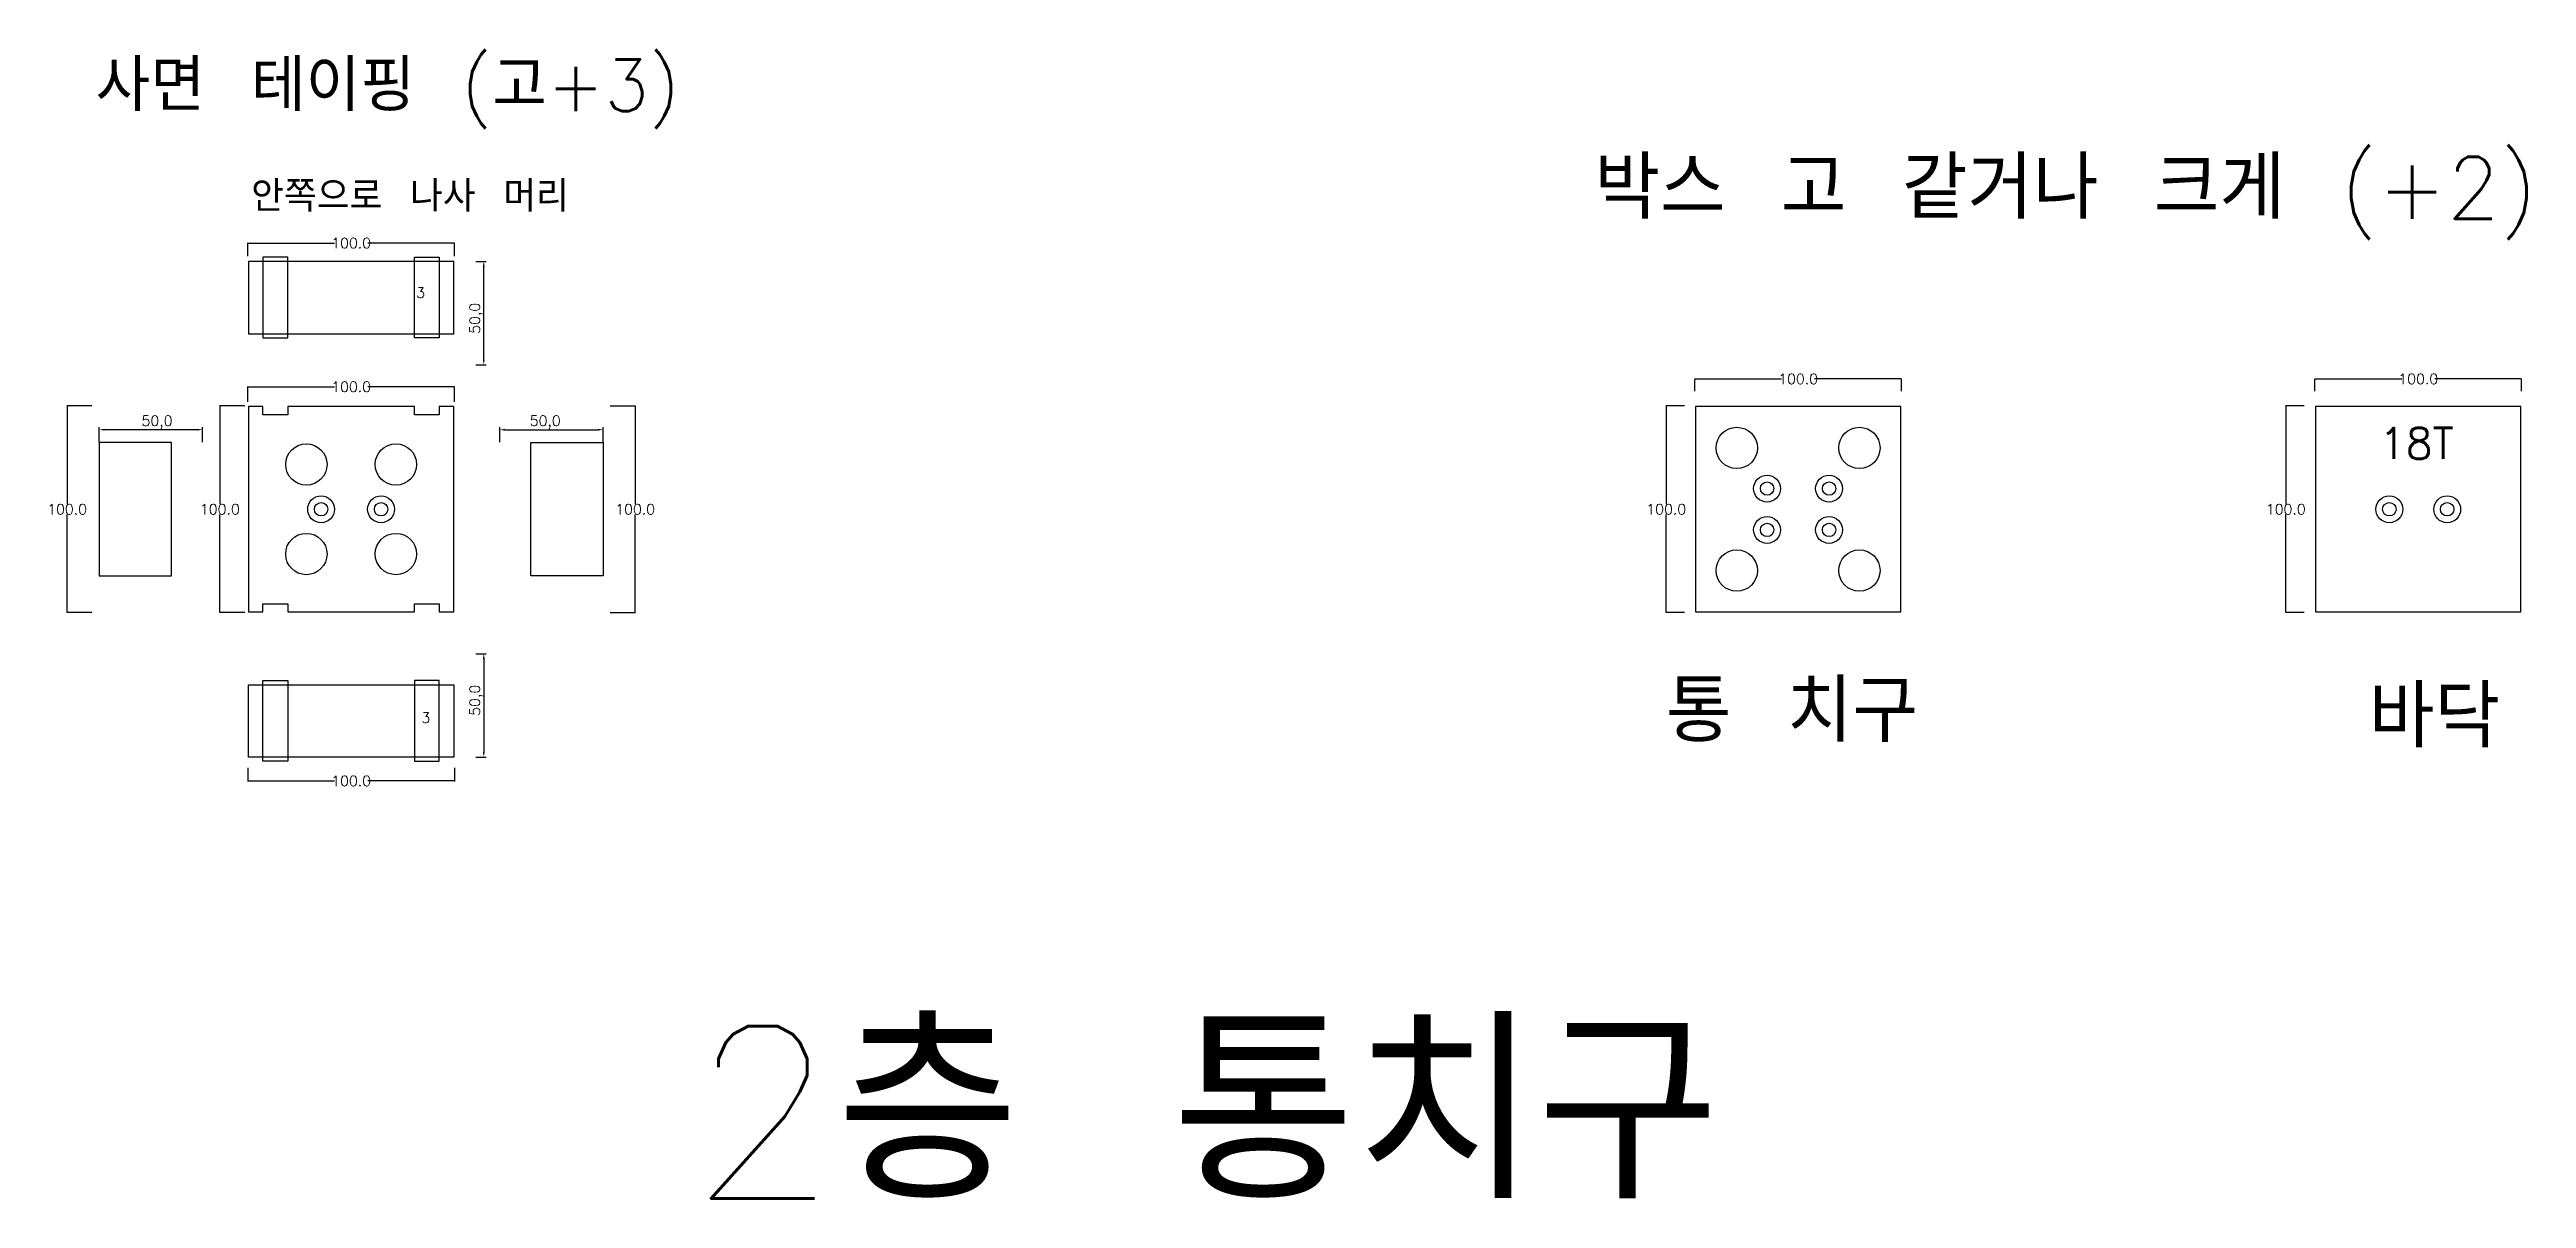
# Model space of a CAD drawing. Header units: millimetres. Extents: x 13291 to 28291, y 200 to 6643.
# Drawn here: x 23256 to 24454, y 4920 to 5476 of the extents above; entities that cross this region are included whole.
import ezdxf

# ---------------------------------------------------------------- set-up
doc = ezdxf.new("R2010")
doc.units = ezdxf.units.MM
for name, color, linetype in [('TEXT', 3, 'Continuous'), ('볼트 구멍', 7, 'Continuous'), ('치구', 7, 'Continuous'), ('치수', 7, 'Continuous')]:
    doc.layers.add(name, color=color, linetype=linetype)
doc.styles.get("Standard").update_dxf_attribs({"font": 'txt.shx', "bigfont": 'whgtxt.shx'})
doc.dimstyles.new('ISO-25', dxfattribs={"dimtxt": 2.5, "dimasz": 2.5, "dimexe": 1.25, "dimexo": 0.625, "dimtad": 1, "dimtxsty": 'Standard', "dimcen": 2.5, "dimadec": 0, "dimazin": 0, "dimtfac": 1, "dimtmove": 0, "dimatfit": 3, "dimfxl": 0, "dimarcsym": 0})
doc.dimstyles.get("Standard").update_dxf_attribs({"dimtxt": 7, "dimasz": 0.18, "dimexe": 0.18, "dimexo": 0.0625, "dimgap": 0.09, "dimtad": 0, "dimtih": 1, "dimtoh": 1, "dimdec": 1, "dimzin": 0, "dimdsep": 46, "dimtxsty": 'Standard', "dimcen": 0.09, "dimadec": 0, "dimazin": 0, "dimtfac": 1, "dimtdec": 1, "dimtofl": 0, "dimtmove": 0, "dimatfit": 3, "dimfxl": 0, "dimtolj": 1, "dimtzin": 0, "dimarcsym": 0})

msp = doc.modelspace()

# ---------------------------------------------------------------- texts
at = {"layer": 'TEXT', "linetype": 'Continuous'}
msp.add_text('사면 테이핑 (고+3)', height=25, dxfattribs=at).set_placement((23278.441, 5445.988))
at = {"layer": 'TEXT', "color": 1}
for s, height, p in [('박스 고 같거나 크게 (+2)', 30, (24003.454, 5393.914)), ('안쪽으로 나사 머리', 15, (23353.642, 5397.397)), ('3', 5, (23433.45, 5355.641)), ('18T', 15, (24383.15, 5277.78)), ('통 치구', 30, (24038.085, 5140.944)), ('바닥', 30, (24378.128, 5138.254)), ('3', 5, (23435.979, 5150.132))]:
    msp.add_text(s, height=height, dxfattribs=at).set_placement(p)
at = {"layer": 'TEXT', "color": 1, "linetype": 'Continuous'}
msp.add_text('2층 통치구', height=83.3333, dxfattribs=at).set_placement((23565.448, 4920.232))

# ---------------------------------------------------------------- blocks, each defined once
blk = doc.blocks.new('*D75')
at = {"layer": 'Defpoints', "color": 0, "linetype": 'Continuous'}
for p in [(23527.3, 5303.5), (23527.3, 5203.5), (23539.4, 5203.5)]:
    blk.add_point(p, dxfattribs=at)
at = {"layer": '치수', "color": 0, "linetype": 'Continuous', "lineweight": -2}
for p, q in [((23527.3, 5303.5), (23539.5, 5303.5)), ((23539.4, 5303.3), (23539.4, 5256.1)), ((23539.4, 5203.7), (23539.4, 5250.9)), ((23527.3, 5203.5), (23539.5, 5203.5))]:
    blk.add_line(p, q, dxfattribs=at)
at = {"layer": '치수', "color": 0, "linetype": 'Continuous'}
for points in [[(23539.3, 5303.3), (23539.4, 5303.3), (23539.4, 5303.5)], [(23539.3, 5203.7), (23539.4, 5203.7), (23539.4, 5203.5)]]:
    blk.add_solid(points, dxfattribs=at)
at = {"layer": '치수', "color": 0, "linetype": 'Continuous', "insert": (23539.4, 5253.5), "char_height": 5, "attachment_point": 5}
blk.add_mtext('\\A1;100.0', dxfattribs=at)
blk = doc.blocks.new('*D76')
at = {"layer": 'Defpoints', "color": 0}
for p in [(23280.1, 5291.9), (23280.1, 5285.3), (23330.1, 5285.3)]:
    blk.add_point(p, dxfattribs=at)
at = {"layer": '치수', "color": 0, "lineweight": -2}
for p, q in [((23280.1, 5285.9), (23280.1, 5293.2)), ((23327.6, 5291.9), (23282.6, 5291.9)), ((23330.1, 5285.9), (23330.1, 5293.2))]:
    blk.add_line(p, q, dxfattribs=at)
at = {"layer": '치수', "color": 0}
for points in [[(23282.6, 5292.4), (23282.6, 5291.5), (23280.1, 5291.9)], [(23327.6, 5292.4), (23327.6, 5291.5), (23330.1, 5291.9)]]:
    blk.add_solid(points, dxfattribs=at)
at = {"layer": '치수', "color": 0, "insert": (23308.1, 5295.5), "char_height": 5, "attachment_point": 5}
blk.add_mtext('50,0', dxfattribs=at)
blk = doc.blocks.new('*D77')
at = {"layer": 'Defpoints', "color": 0, "linetype": 'Continuous'}
for p in [(23276.7, 5303.5), (23264.6, 5203.5), (23276.7, 5203.5)]:
    blk.add_point(p, dxfattribs=at)
at = {"layer": '치수', "color": 0, "linetype": 'Continuous', "lineweight": -2}
for p, q in [((23276.6, 5303.5), (23264.4, 5303.5)), ((23264.6, 5303.3), (23264.6, 5256.1)), ((23264.6, 5203.7), (23264.6, 5250.9)), ((23276.6, 5203.5), (23264.4, 5203.5))]:
    blk.add_line(p, q, dxfattribs=at)
at = {"layer": '치수', "color": 0, "linetype": 'Continuous'}
for points in [[(23264.6, 5303.3), (23264.7, 5303.3), (23264.6, 5303.5)], [(23264.6, 5203.7), (23264.7, 5203.7), (23264.6, 5203.5)]]:
    blk.add_solid(points, dxfattribs=at)
at = {"layer": '치수', "color": 0, "linetype": 'Continuous', "insert": (23264.6, 5253.5), "char_height": 5, "attachment_point": 5}
blk.add_mtext('\\A1;100.0', dxfattribs=at)
blk = doc.blocks.new('*D78')
at = {"layer": 'Defpoints', "color": 0, "linetype": 'Continuous'}
for p in [(23350.5, 5303.5), (23338.5, 5203.5), (23350.5, 5203.5)]:
    blk.add_point(p, dxfattribs=at)
at = {"layer": '치수', "color": 0, "linetype": 'Continuous', "lineweight": -2}
for p, q in [((23350.5, 5303.5), (23338.3, 5303.5)), ((23338.5, 5303.3), (23338.5, 5256.1)), ((23338.5, 5203.7), (23338.5, 5250.9)), ((23350.5, 5203.5), (23338.3, 5203.5))]:
    blk.add_line(p, q, dxfattribs=at)
at = {"layer": '치수', "color": 0, "linetype": 'Continuous'}
for points in [[(23338.4, 5303.3), (23338.5, 5303.3), (23338.5, 5303.5)], [(23338.4, 5203.7), (23338.5, 5203.7), (23338.5, 5203.5)]]:
    blk.add_solid(points, dxfattribs=at)
at = {"layer": '치수', "color": 0, "linetype": 'Continuous', "insert": (23338.5, 5253.5), "char_height": 5, "attachment_point": 5}
blk.add_mtext('\\A1;100.0', dxfattribs=at)
blk = doc.blocks.new('*D79')
at = {"layer": 'Defpoints', "color": 0, "linetype": 'Continuous'}
for p in [(23452, 5382.2), (23352, 5375.8), (23452, 5375.8)]:
    blk.add_point(p, dxfattribs=at)
at = {"layer": '치수', "color": 0, "linetype": 'Continuous', "lineweight": -2}
for p, q in [((23352, 5375.8), (23352, 5382.3)), ((23352.2, 5382.2), (23394, 5382.2)), ((23451.8, 5382.2), (23410, 5382.2)), ((23452, 5375.8), (23452, 5382.3))]:
    blk.add_line(p, q, dxfattribs=at)
at = {"layer": '치수', "color": 0, "linetype": 'Continuous'}
for points in [[(23352.2, 5382.2), (23352.2, 5382.1), (23352, 5382.2)], [(23451.8, 5382.2), (23451.8, 5382.1), (23452, 5382.2)]]:
    blk.add_solid(points, dxfattribs=at)
at = {"layer": '치수', "color": 0, "linetype": 'Continuous', "insert": (23402, 5382.2), "char_height": 5, "attachment_point": 5}
blk.add_mtext('\\A1;100.0', dxfattribs=at)
blk = doc.blocks.new('*D80')
at = {"layer": 'Defpoints', "color": 0, "linetype": 'Continuous'}
for p in [(23452, 5312.7), (23352, 5305.3), (23452, 5305.3)]:
    blk.add_point(p, dxfattribs=at)
at = {"layer": '치수', "color": 0, "linetype": 'Continuous', "lineweight": -2}
for p, q in [((23352, 5305.4), (23352, 5312.9)), ((23352.2, 5312.7), (23394, 5312.7)), ((23451.8, 5312.7), (23410, 5312.7)), ((23452, 5305.4), (23452, 5312.9))]:
    blk.add_line(p, q, dxfattribs=at)
at = {"layer": '치수', "color": 0, "linetype": 'Continuous'}
for points in [[(23352.2, 5312.7), (23352.2, 5312.7), (23352, 5312.7)], [(23451.8, 5312.7), (23451.8, 5312.7), (23452, 5312.7)]]:
    blk.add_solid(points, dxfattribs=at)
at = {"layer": '치수', "color": 0, "linetype": 'Continuous', "insert": (23402, 5312.7), "char_height": 5, "attachment_point": 5}
blk.add_mtext('\\A1;100.0', dxfattribs=at)
blk = doc.blocks.new('*D81')
at = {"layer": 'Defpoints', "color": 0}
for p in [(23461.7, 5373.3), (23466.2, 5373.3), (23461.7, 5323.3)]:
    blk.add_point(p, dxfattribs=at)
at = {"layer": '치수', "color": 0, "lineweight": -2}
for p, q in [((23462.3, 5373.3), (23467.4, 5373.3)), ((23466.2, 5325.8), (23466.2, 5370.8)), ((23462.3, 5323.3), (23467.4, 5323.3))]:
    blk.add_line(p, q, dxfattribs=at)
at = {"layer": '치수', "color": 0}
for points in [[(23465.7, 5370.8), (23466.6, 5370.8), (23466.2, 5373.3)], [(23465.7, 5325.8), (23466.6, 5325.8), (23466.2, 5323.3)]]:
    blk.add_solid(points, dxfattribs=at)
at = {"layer": '치수', "color": 0, "insert": (23462.6, 5345.8), "char_height": 5, "attachment_point": 5, "rotation": 90}
blk.add_mtext('50,0', dxfattribs=at)
blk = doc.blocks.new('*D82')
at = {"layer": 'Defpoints', "color": 0}
for p in [(23473.9, 5285.3), (23523.9, 5291.9), (23523.9, 5285.3)]:
    blk.add_point(p, dxfattribs=at)
at = {"layer": '치수', "color": 0, "lineweight": -2}
for p, q in [((23473.9, 5285.9), (23473.9, 5293.2)), ((23476.4, 5291.9), (23521.4, 5291.9)), ((23523.9, 5285.9), (23523.9, 5293.2))]:
    blk.add_line(p, q, dxfattribs=at)
at = {"layer": '치수', "color": 0}
for points in [[(23476.4, 5292.4), (23476.4, 5291.5), (23473.9, 5291.9)], [(23521.4, 5292.4), (23521.4, 5291.5), (23523.9, 5291.9)]]:
    blk.add_solid(points, dxfattribs=at)
at = {"layer": '치수', "color": 0, "insert": (23495.9, 5295.5), "char_height": 5, "attachment_point": 5}
blk.add_mtext('50,0', dxfattribs=at)
blk = doc.blocks.new('*D83')
at = {"layer": 'Defpoints', "color": 0, "linetype": 'Continuous'}
for p in [(23352, 5128.5), (23452, 5128.5), (23452, 5122.1)]:
    blk.add_point(p, dxfattribs=at)
at = {"layer": '치수', "color": 0, "linetype": 'Continuous', "lineweight": -2}
for p, q in [((23352, 5128.4), (23352, 5121.9)), ((23352.2, 5122.1), (23394, 5122.1)), ((23451.8, 5122.1), (23410, 5122.1)), ((23452, 5128.4), (23452, 5121.9))]:
    blk.add_line(p, q, dxfattribs=at)
at = {"layer": '치수', "color": 0, "linetype": 'Continuous'}
for points in [[(23352.2, 5122.1), (23352.2, 5122.1), (23352, 5122.1)], [(23451.8, 5122.1), (23451.8, 5122.1), (23452, 5122.1)]]:
    blk.add_solid(points, dxfattribs=at)
at = {"layer": '치수', "color": 0, "linetype": 'Continuous', "insert": (23402, 5122.1), "char_height": 5, "attachment_point": 5}
blk.add_mtext('\\A1;100.0', dxfattribs=at)
blk = doc.blocks.new('*D84')
at = {"layer": 'Defpoints', "color": 0}
for p in [(23461.7, 5183.6), (23461.7, 5133.6), (23466.2, 5133.6)]:
    blk.add_point(p, dxfattribs=at)
at = {"layer": '치수', "color": 0, "lineweight": -2}
for p, q in [((23462.3, 5183.6), (23467.4, 5183.6)), ((23466.2, 5181.1), (23466.2, 5136.1)), ((23462.3, 5133.6), (23467.4, 5133.6))]:
    blk.add_line(p, q, dxfattribs=at)
at = {"layer": '치수', "color": 0}
for points in [[(23465.7, 5181.1), (23466.6, 5181.1), (23466.2, 5183.6)], [(23465.7, 5136.1), (23466.6, 5136.1), (23466.2, 5133.6)]]:
    blk.add_solid(points, dxfattribs=at)
at = {"layer": '치수', "color": 0, "insert": (23462.6, 5161.1), "char_height": 5, "attachment_point": 5, "rotation": 90}
blk.add_mtext('50,0', dxfattribs=at)
blk = doc.blocks.new('*D182')
at = {"layer": 'Defpoints', "color": 0, "linetype": 'Continuous'}
for p in [(24352, 5310.6), (24452, 5316.5), (24452, 5310.6)]:
    blk.add_point(p, dxfattribs=at)
at = {"layer": '치수', "color": 0, "linetype": 'Continuous', "lineweight": -2}
for p, q in [((24352, 5310.6), (24352, 5316.6)), ((24352.2, 5316.5), (24394, 5316.5)), ((24451.8, 5316.5), (24410, 5316.5)), ((24452, 5310.6), (24452, 5316.6))]:
    blk.add_line(p, q, dxfattribs=at)
at = {"layer": '치수', "color": 0, "linetype": 'Continuous'}
for points in [[(24352.2, 5316.5), (24352.2, 5316.4), (24352, 5316.5)], [(24451.8, 5316.5), (24451.8, 5316.4), (24452, 5316.5)]]:
    blk.add_solid(points, dxfattribs=at)
at = {"layer": '치수', "color": 0, "linetype": 'Continuous', "insert": (24402, 5316.5), "char_height": 5, "attachment_point": 5}
blk.add_mtext('\\A1;100.0', dxfattribs=at)
blk = doc.blocks.new('*D184')
at = {"layer": 'Defpoints', "color": 0, "linetype": 'Continuous'}
for p in [(24346.8, 5303.5), (24337.9, 5203.5), (24346.8, 5203.5)]:
    blk.add_point(p, dxfattribs=at)
at = {"layer": '치수', "color": 0, "linetype": 'Continuous', "lineweight": -2}
for p, q in [((24346.8, 5303.5), (24337.8, 5303.5)), ((24337.9, 5303.3), (24337.9, 5256.1)), ((24337.9, 5203.7), (24337.9, 5250.9)), ((24346.8, 5203.5), (24337.8, 5203.5))]:
    blk.add_line(p, q, dxfattribs=at)
at = {"layer": '치수', "color": 0, "linetype": 'Continuous'}
for points in [[(24337.9, 5303.3), (24338, 5303.3), (24337.9, 5303.5)], [(24337.9, 5203.7), (24338, 5203.7), (24337.9, 5203.5)]]:
    blk.add_solid(points, dxfattribs=at)
at = {"layer": '치수', "color": 0, "linetype": 'Continuous', "insert": (24337.9, 5253.5), "char_height": 5, "attachment_point": 5}
blk.add_mtext('\\A1;100.0', dxfattribs=at)
blk = doc.blocks.new('*D185')
at = {"layer": 'Defpoints', "color": 0, "linetype": 'Continuous'}
for p in [(24047.1, 5303.5), (24038.2, 5203.5), (24047.1, 5203.5)]:
    blk.add_point(p, dxfattribs=at)
at = {"layer": '치수', "color": 0, "linetype": 'Continuous', "lineweight": -2}
for p, q in [((24047, 5303.5), (24038, 5303.5)), ((24038.2, 5303.3), (24038.2, 5256.1)), ((24038.2, 5203.7), (24038.2, 5250.9)), ((24047, 5203.5), (24038, 5203.5))]:
    blk.add_line(p, q, dxfattribs=at)
at = {"layer": '치수', "color": 0, "linetype": 'Continuous'}
for points in [[(24038.2, 5303.3), (24038.2, 5303.3), (24038.2, 5303.5)], [(24038.2, 5203.7), (24038.2, 5203.7), (24038.2, 5203.5)]]:
    blk.add_solid(points, dxfattribs=at)
at = {"layer": '치수', "color": 0, "linetype": 'Continuous', "insert": (24038.2, 5253.5), "char_height": 5, "attachment_point": 5}
blk.add_mtext('\\A1;100.0', dxfattribs=at)
blk = doc.blocks.new('*D186')
at = {"layer": 'Defpoints', "color": 0, "linetype": 'Continuous'}
for p in [(24052, 5310.6), (24152, 5316.5), (24152, 5310.6)]:
    blk.add_point(p, dxfattribs=at)
at = {"layer": '치수', "color": 0, "linetype": 'Continuous', "lineweight": -2}
for p, q in [((24052, 5310.6), (24052, 5316.6)), ((24052.2, 5316.5), (24094, 5316.5)), ((24151.8, 5316.5), (24110, 5316.5)), ((24152, 5310.6), (24152, 5316.6))]:
    blk.add_line(p, q, dxfattribs=at)
at = {"layer": '치수', "color": 0, "linetype": 'Continuous'}
for points in [[(24052.2, 5316.5), (24052.2, 5316.4), (24052, 5316.5)], [(24151.8, 5316.5), (24151.8, 5316.4), (24152, 5316.5)]]:
    blk.add_solid(points, dxfattribs=at)
at = {"layer": '치수', "color": 0, "linetype": 'Continuous', "insert": (24102, 5316.5), "char_height": 5, "attachment_point": 5}
blk.add_mtext('\\A1;100.0', dxfattribs=at)

# ---------------------------------------------------------------- dimensions: what is measured, and where the dimension line sits
at = {"layer": '치수', "color": 4, "linetype": 'Continuous'}
for base, p1, p2, picture, middle in [((23451.988, 5382.161), (23351.988, 5375.764), (23451.988, 5375.764), '*D79', (23401.988, 5382.161)), ((23451.988, 5122.091), (23351.988, 5128.488), (23451.988, 5128.488), '*D83', (23401.988, 5122.091))]:
    dim = msp.add_linear_dim(base=base, p1=p1, p2=p2, dimstyle='Standard', override={"dimtxt": 5}, dxfattribs=at)
    dim.commit()
    dim.dimension.update_dxf_attribs({"geometry": picture, "text_midpoint": middle, "dimtype": 160})
at = {"layer": '치수', "color": 4}
for base, p1, p2, angle, picture, middle in [((23466.157, 5373.339), (23461.667, 5323.339), (23461.667, 5373.339), 90, '*D81', (23466.157, 5345.839)), ((23280.088, 5291.947), (23330.088, 5285.321), (23280.088, 5285.321), 180, '*D76', (23308.088, 5291.947)), ((23466.157, 5133.602), (23461.667, 5183.602), (23461.667, 5133.602), 270, '*D84', (23466.157, 5161.102))]:
    dim = msp.add_linear_dim(base=base, p1=p1, p2=p2, angle=angle, dimstyle='ISO-25', override={"dimtxt": 5, "dimdec": 1, "dimzin": 0, "dimtdec": 1}, dxfattribs=at)
    dim.commit()
    dim.dimension.update_dxf_attribs({"geometry": picture, "text_midpoint": middle, "dimtype": 160})
at = {"layer": '치수', "color": 4, "linetype": 'Continuous'}
for base, p1, p2, picture, middle in [((23451.988, 5312.692), (23351.988, 5305.295), (23451.988, 5305.295), '*D80', (23401.988, 5312.692)), ((24151.988, 5316.461), (24051.988, 5310.577), (24151.988, 5310.577), '*D186', (24101.988, 5316.461)), ((24451.988, 5316.461), (24351.988, 5310.577), (24451.988, 5310.577), '*D182', (24401.988, 5316.461))]:
    dim = msp.add_linear_dim(base=base, p1=p1, p2=p2, dimstyle='Standard', override={"dimtxt": 5}, dxfattribs=at)
    dim.commit()
    dim.dimension.update_dxf_attribs({"geometry": picture, "text_midpoint": middle})
for base, p1, p2, picture, middle in [((23264.62, 5203.471), (23276.69, 5303.471), (23276.69, 5203.471), '*D77', (23264.62, 5253.471)), ((23338.458, 5203.471), (23350.528, 5303.471), (23350.528, 5203.471), '*D78', (23338.458, 5253.471)), ((23539.356, 5203.471), (23527.286, 5303.471), (23527.286, 5203.471), '*D75', (23539.356, 5253.471)), ((24038.192, 5203.471), (24047.097, 5303.471), (24047.097, 5203.471), '*D185', (24038.192, 5253.471)), ((24337.942, 5203.471), (24346.847, 5303.471), (24346.847, 5203.471), '*D184', (24337.942, 5253.471))]:
    dim = msp.add_linear_dim(base=base, p1=p1, p2=p2, angle=90, dimstyle='Standard', override={"dimtxt": 5}, dxfattribs=at)
    dim.commit()
    dim.dimension.update_dxf_attribs({"geometry": picture, "text_midpoint": middle})
at = {"layer": '치수', "color": 4}
dim = msp.add_linear_dim(base=(23523.888, 5291.947), p1=(23473.888, 5285.321), p2=(23523.888, 5285.321), dimstyle='ISO-25', override={"dimtxt": 5, "dimdec": 1, "dimzin": 0, "dimtdec": 1}, dxfattribs=at)
dim.commit()
dim.dimension.update_dxf_attribs({"geometry": '*D82', "text_midpoint": (23495.888, 5291.947), "dimtype": 160})

# ---------------------------------------------------------------- linework, layer by layer
at = {"layer": '볼트 구멍', "color": 6}
for centre in [(24086.988, 5263.471), (24116.988, 5263.471), (24086.988, 5243.471), (24116.988, 5243.471), (24387.988, 5253.471), (24415.988, 5253.471)]:
    msp.add_circle(centre, 6.5, dxfattribs=at)
at = {"layer": '볼트 구멍', "color": 3}
for centre in [(24086.988, 5263.471), (24116.988, 5263.471), (23387.488, 5253.471), (23416.488, 5253.471), (24387.988, 5253.471), (24415.988, 5253.471), (24086.988, 5243.471), (24116.988, 5243.471)]:
    msp.add_circle(centre, 3.25, dxfattribs=at)
at = {"layer": '볼트 구멍', "color": 2}
for centre in [(23387.488, 5253.471), (23416.488, 5253.471)]:
    msp.add_circle(centre, 6.5, dxfattribs=at)
at = {"layer": '치구'}
for points in [[(23352.338, 5338.339), (23451.638, 5338.339), (23451.638, 5373.339), (23352.338, 5373.339)], [(23352.338, 5203.821), (23359.338, 5203.821), (23359.338, 5207.821), (23371.338, 5207.821), (23371.338, 5203.821), (23432.638, 5203.821), (23432.638, 5207.821), (23444.638, 5207.821), (23444.638, 5203.821), (23451.638, 5203.821), (23451.638, 5303.121), (23444.638, 5303.121), (23444.638, 5299.121), (23432.638, 5299.121), (23432.638, 5303.121), (23371.338, 5303.121), (23371.338, 5299.121), (23359.338, 5299.121), (23359.338, 5303.121), (23352.338, 5303.121)], [(24052.338, 5303.121), (24052.338, 5203.821), (24151.638, 5203.821), (24151.638, 5303.121)], [(24352.338, 5303.121), (24352.338, 5203.821), (24451.638, 5203.821), (24451.638, 5303.121)], [(23315.088, 5285.721), (23280.088, 5285.721), (23280.088, 5221.221), (23315.088, 5221.221)], [(23488.888, 5285.721), (23523.888, 5285.721), (23523.888, 5221.221), (23488.888, 5221.221)], [(23352.338, 5168.602), (23451.638, 5168.602), (23451.638, 5133.602), (23352.338, 5133.602)]]:
    msp.add_lwpolyline(points, close=True, dxfattribs=at)
at = {"layer": '치구', "color": 1}
for points in [[(23359.338, 5336.339), (23371.338, 5336.339), (23371.338, 5375.337), (23359.338, 5375.337)], [(23444.638, 5336.339), (23432.638, 5336.339), (23432.638, 5375.337), (23444.638, 5375.337)], [(23359.338, 5170.602), (23371.338, 5170.602), (23371.338, 5131.604), (23359.338, 5131.604)], [(23444.638, 5170.602), (23432.638, 5170.602), (23432.638, 5131.604), (23444.638, 5131.604)]]:
    msp.add_lwpolyline(points, close=True, dxfattribs=at)
at = {"layer": '치구'}
for centre in [(23380.338, 5275.121), (23423.638, 5275.121), (24072.338, 5283.121), (24131.638, 5283.121), (23380.338, 5231.821), (23423.638, 5231.821), (24072.338, 5223.821), (24131.638, 5223.821)]:
    msp.add_circle(centre, 10, dxfattribs=at)

msp.set_redraw_order([(e.dxf.handle, doc.entitydb.next_handle()) for e in msp.query("TEXT MTEXT ATTDEF DIMENSION ARC_DIMENSION")])  # texts and dimensions are drawn at this point

doc.saveas('drawing.dxf')
